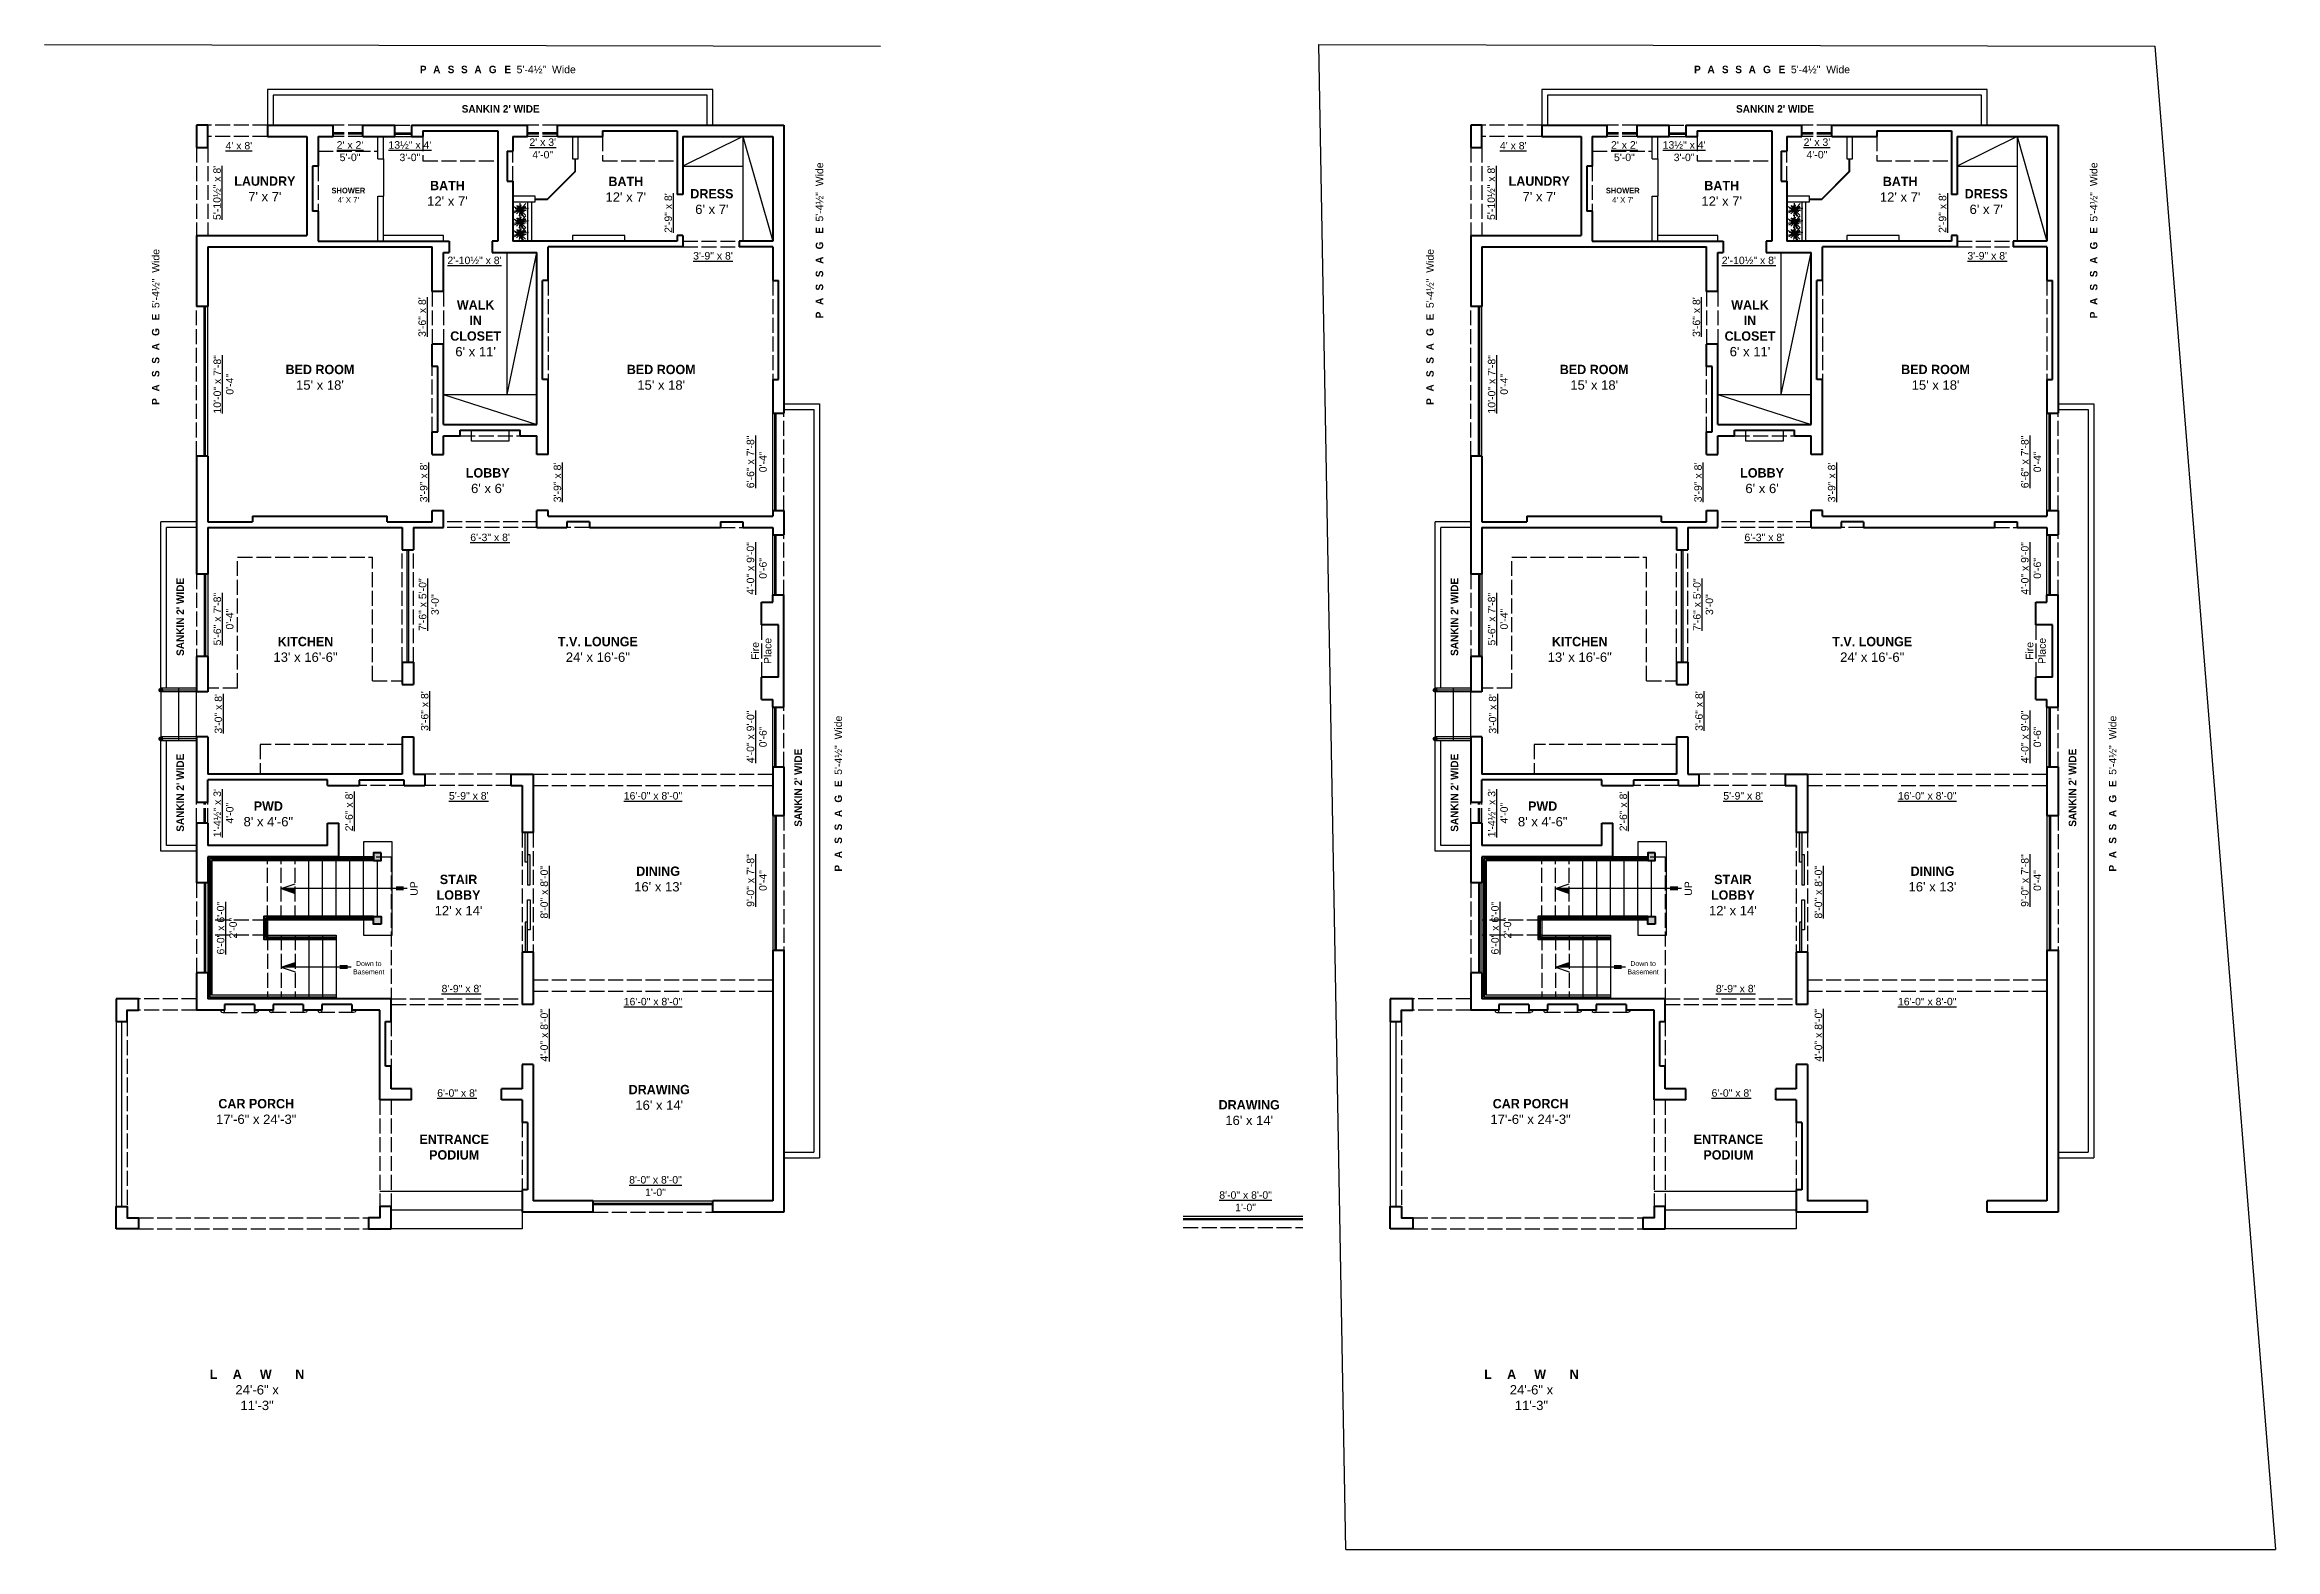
# Model space of a CAD drawing. Header units: millimetres. Extents: x -1043 to 746, y 0 to 1206.
import ezdxf

# ---------------------------------------------------------------- set-up
doc = ezdxf.new("R2010")
doc.units = ezdxf.units.MM
doc.linetypes.add('ACAD_ISO02W100', pattern=[15, 12, -3])
for name, color, linetype in [('4--green', 3, 'Continuous'), ('Base', 4, 'Continuous'), ('FLOORING', 4, 'Continuous'), ('TEXT', 7, 'Continuous')]:
    doc.layers.add(name, color=color, linetype=linetype)
doc.styles.add('Dim-1', font='GOTHIC.TTF', dxfattribs={"height": 6})
doc.styles.get("Standard").update_dxf_attribs({"font": 'arial.ttf'})

msp = doc.modelspace()

# ---------------------------------------------------------------- texts
at = {"layer": 'TEXT', "attachment_point": 5}
for s, width, insert, char_height in [('{\\fCentury Gothic|b1|i0|c0|p34;\\T2;PASSAG\\T1;E ^I}5\'-4½" ^IWide', 168.657, (-679.5, 1186.5), 6), ('{\\fCentury Gothic|b1|i0|c0|p34;\\T2;PASSAG\\T1;E ^I}5\'-4½" ^IWide', 168.657, (342.1, 1186.5), 6), ("{\\L4' x 8'}", 37.768, (-887.1, 1125.4), 6), ('{\\L2\' x 2\'\\P}5\'-0"', 37.768, (-798, 1121), 6), ('{\\L13½" x 4\'\\P}3\'-0"', 37.768, (-750, 1121), 6), ('{\\L2\' x 3\'\\P}4\'-0"', 37.768, (-643.5, 1123.2), 6), ("{\\L4' x 8'}", 37.768, (134.6, 1125.4), 6), ('{\\L2\' x 2\'\\P}5\'-0"', 37.768, (223.7, 1121), 6), ('{\\L13½" x 4\'\\P}3\'-0"', 37.768, (271.6, 1121), 6), ('{\\L2\' x 3\'\\P}4\'-0"', 37.768, (378.1, 1123.2), 6), ("{\\fCentury Gothic|b1|i0|c0|p34;LAUNDRY}\\P7' x 7'", 37.768, (-866.3, 1090.8), 7.5), ("{\\fCentury Gothic|b1|i0|c0|p34;SHOWER}\\P4' X 7'", 37.768, (-799.3, 1085.7), 4.5), ("{\\fCentury Gothic|b1|i0|c0|p34;BATH}\\P12' x 7'", 37.768, (-719.9, 1087.2), 7.5), ("{\\fCentury Gothic|b1|i0|c0|p34;BATH}\\P12' x 7'", 37.768, (-576.9, 1090.5), 7.5), ("{\\fCentury Gothic|b1|i0|c0|p34;LAUNDRY}\\P7' x 7'", 37.768, (155.4, 1090.8), 7.5), ("{\\fCentury Gothic|b1|i0|c0|p34;SHOWER}\\P4' X 7'", 37.768, (222.4, 1085.7), 4.5), ("{\\fCentury Gothic|b1|i0|c0|p34;BATH}\\P12' x 7'", 37.768, (301.7, 1087.2), 7.5), ("{\\fCentury Gothic|b1|i0|c0|p34;BATH}\\P12' x 7'", 37.768, (444.8, 1090.5), 7.5), ("{\\fCentury Gothic|b1|i0|c0|p34;DRESS}\\P6' x 7'", 37.768, (-507.9, 1080.6), 7.5), ("{\\fCentury Gothic|b1|i0|c0|p34;DRESS}\\P6' x 7'", 37.768, (513.8, 1080.6), 7.5), ('{\\L3\'-9" x 8\'}', 37.768, (-507, 1037.1), 6), ('{\\L3\'-9" x 8\'}', 37.768, (514.6, 1037.1), 6), ('{\\L2\'-10½" x 8\'}', 43.11, (-698.2, 1033.4), 6), ('{\\L2\'-10½" x 8\'}', 43.11, (323.5, 1033.4), 6), ("{\\fCentury Gothic|b1|i0|c0|p34;WALK IN CLOSET}\\P6' x 11'", 37.768, (-697.3, 979), 7.5), ("{\\fCentury Gothic|b1|i0|c0|p34;WALK IN CLOSET}\\P6' x 11'", 37.768, (324.4, 979), 7.5), ("{\\fCentury Gothic|b1|i0|c0|p34;BED ROOM}\\P15' x 18'", 84, (-822.1, 939.7), 7.5), ("{\\fCentury Gothic|b1|i0|c0|p34;BED ROOM}\\P15' x 18'", 84, (-548.5, 939.7), 7.5), ("{\\fCentury Gothic|b1|i0|c0|p34;BED ROOM}\\P15' x 18'", 84, (199.5, 939.7), 7.5), ("{\\fCentury Gothic|b1|i0|c0|p34;BED ROOM}\\P15' x 18'", 84, (473.2, 939.7), 7.5), ("{\\fCentury Gothic|b1|i0|c0|p34;LOBBY}\\P6' x 6'", 37.768, (-687.6, 856.8), 7.5), ("{\\fCentury Gothic|b1|i0|c0|p34;LOBBY}\\P6' x 6'", 37.768, (334.1, 856.8), 7.5), ('{\\L6\'-3" x 8\'}', 43.11, (-685.7, 811.3), 6), ('{\\L6\'-3" x 8\'}', 43.11, (335.9, 811.3), 6), ('{\\fCentury Gothic|b1|i0|c0|p34;KITCHEN}\\P13\' x 16\'-6"', 84, (-833.7, 721.5), 7.5), ('{\\fCentury Gothic|b1|i0|c0|p34;T.V. LOUNGE}\\P24\' x 16\'-6"', 84, (-599.3, 721.5), 7.5), ('{\\fCentury Gothic|b1|i0|c0|p34;KITCHEN}\\P13\' x 16\'-6"', 84, (187.9, 721.5), 7.5), ('{\\fCentury Gothic|b1|i0|c0|p34;T.V. LOUNGE}\\P24\' x 16\'-6"', 84, (422.4, 721.5), 7.5), ('{\\fCentury Gothic|b1|i0|c0|p34;PWD}\\P8\' x 4\'-6"', 56.396, (-863.5, 589.6), 7.5), ('{\\L5\'-9" x 8\'}', 43.11, (-702.8, 604.1), 6), ('{\\L16\'-0" x 8\'-0"}', 50.396, (-555.1, 604.1), 6), ('{\\fCentury Gothic|b1|i0|c0|p34;PWD}\\P8\' x 4\'-6"', 56.396, (158.2, 589.6), 7.5), ('{\\L5\'-9" x 8\'}', 43.11, (318.9, 604.1), 6), ('{\\L16\'-0" x 8\'-0"}', 50.396, (466.5, 604.1), 6), ("{\\fCentury Gothic|b1|i0|c0|p34;STAIR LOBBY}\\P12' x 14'", 56.396, (-711, 524.6), 7.5), ("{\\fCentury Gothic|b1|i0|c0|p34;DINING}\\P16' x 13'", 84, (-551, 537.4), 7.5), ("{\\fCentury Gothic|b1|i0|c0|p34;STAIR LOBBY}\\P12' x 14'", 56.396, (310.7, 524.6), 7.5), ("{\\fCentury Gothic|b1|i0|c0|p34;DINING}\\P16' x 13'", 84, (470.7, 537.4), 7.5), ('Down to\\PBasement', 32.788, (-783, 466.3), 4), ('Down to\\PBasement', 32.788, (238.7, 466.3), 4), ('{\\L8\'-9" x 8\'}', 43.11, (-708.7, 449.5), 6), ('{\\L8\'-9" x 8\'}', 43.11, (313, 449.5), 6), ('{\\L16\'-0" x 8\'-0"}', 50.396, (-555.1, 439.1), 6), ('{\\L16\'-0" x 8\'-0"}', 50.396, (466.5, 439.1), 6), ('{\\fCentury Gothic|b1|i0|c0|p34;CAR PORCH}\\P17\'-6" x 24\'-3"', 81.352, (-873.2, 351), 7.5), ('{\\L6\'-0" x 8\'}', 43.11, (-712.2, 365.8), 6), ("{\\fCentury Gothic|b1|i0|c0|p34;DRAWING}\\P16' x 14'", 46.522, (-550.1, 362.3), 7.5), ("{\\fCentury Gothic|b1|i0|c0|p34;DRAWING}\\P16' x 14'", 46.522, (-77.1, 350.1), 7.5), ('{\\fCentury Gothic|b1|i0|c0|p34;CAR PORCH}\\P17\'-6" x 24\'-3"', 81.352, (148.5, 351), 7.5), ('{\\L6\'-0" x 8\'}', 43.11, (309.5, 365.8), 6), ('{\\fCentury Gothic|b1|i0|c0|p34;ENTRANCE\\PPODIUM}', 56.396, (-714.5, 322.4), 7.5), ('{\\fCentury Gothic|b1|i0|c0|p34;ENTRANCE\\PPODIUM}', 56.396, (307.1, 322.4), 7.5), ('{\\L8\'-0" x 8\'-0"\\P}1\'-0"', 74.347, (-553.1, 291.2), 6), ('{\\L8\'-0" x 8\'-0"\\P}1\'-0"', 74.347, (-80, 279), 6), ('{\\fCentury Gothic|b1|i0|c0|p34;\\T3;LAW\\T1;N}\\P24\'-6" x 11\'-3"', 56.396, (-872.5, 127.8), 7.5), ('{\\fCentury Gothic|b1|i0|c0|p34;\\T3;LAW\\T1;N}\\P24\'-6" x 11\'-3"', 56.396, (149.2, 127.8), 7.5)]:
    msp.add_mtext_dynamic_manual_height_columns(s, width=width, gutter_width=30, heights=[0], dxfattribs=dict(at, insert=insert, char_height=char_height))
at = {"layer": 'TEXT', "char_height": 6, "attachment_point": 5, "style": 'Dim-1'}
for insert in [(-677.2, 1154.9), (344.5, 1154.9)]:
    msp.add_mtext_dynamic_manual_height_columns("{\\fCentury Gothic|b1|i0|c0|p34;SANKIN 2' WIDE}", width=85.904, gutter_width=30, heights=[0], dxfattribs=dict(at, insert=insert))
at = {"layer": 'TEXT', "char_height": 6, "attachment_point": 5, "rotation": 90}
for s, width, insert in [('{\\L5\'-10½" x 8\'}', 46.253, (-904.6, 1087.6)), ('{\\fCentury Gothic|b1|i0|c0|p34;\\T2;PASSAG\\T1;E ^I}5\'-4½" ^IWide', 168.657, (-421.6, 1049.5)), ('{\\L5\'-10½" x 8\'}', 46.253, (117, 1087.6)), ('{\\fCentury Gothic|b1|i0|c0|p34;\\T2;PASSAG\\T1;E ^I}5\'-4½" ^IWide', 168.657, (600, 1049.5)), ('{\\L2\'-9" x 8\'}', 37.768, (-542.8, 1071.4)), ('{\\L2\'-9" x 8\'}', 37.768, (478.8, 1071.4)), ('{\\fCentury Gothic|b1|i0|c0|p34;\\T2;PASSAG\\T1;E ^I}5\'-4½" ^IWide', 168.657, (-953.8, 980.1)), ('{\\fCentury Gothic|b1|i0|c0|p34;\\T2;PASSAG\\T1;E ^I}5\'-4½" ^IWide', 168.657, (67.9, 980.1)), ('{\\L3\'-6" x 8\'}', 37.768, (-740.1, 988)), ('{\\L3\'-6" x 8\'}', 37.768, (281.5, 988)), ('{\\L10\'-0" x 7\'-8"\\P}0\'-4"', 50.965, (-899.4, 934.1)), ('{\\L10\'-0" x 7\'-8"\\P}0\'-4"', 50.965, (122.3, 934.1)), ('{\\L6\'-6" x 7\'-8"\\P}0\'-4"', 52.895, (-471.9, 871.9)), ('{\\L6\'-6" x 7\'-8"\\P}0\'-4"', 52.895, (549.8, 871.9)), ('{\\L3\'-9" x 8\'}', 37.768, (-738.9, 855.4)), ('{\\L3\'-9" x 8\'}', 37.768, (-631.7, 855.4)), ('{\\L3\'-9" x 8\'}', 37.768, (282.8, 855.4)), ('{\\L3\'-9" x 8\'}', 37.768, (389.9, 855.4)), ('{\\L4\'-0" x 9\'-0"\\P}0\'-6"', 52.895, (-471.9, 786.5)), ('{\\L4\'-0" x 9\'-0"\\P}0\'-6"', 52.895, (549.8, 786.5)), ('{\\L7\'-6" x 5\'-0"\\P}3\'-0"', 52.895, (-734.8, 757.4)), ('{\\L7\'-6" x 5\'-0"\\P}3\'-0"', 52.895, (286.9, 757.4)), ('{\\L5\'-6" x 7\'-8"\\P}0\'-4"', 50.965, (-899.4, 745.8)), ('{\\L5\'-6" x 7\'-8"\\P}0\'-4"', 50.965, (122.3, 745.8)), ('Fire\\PPlace', 44.372, (-468.1, 720.3)), ('Fire\\PPlace', 44.372, (553.6, 720.3)), ('{\\L3\'-0" x 8\'}', 37.768, (-903.5, 669.9)), ('{\\L3\'-6" x 8\'}', 37.768, (-738.1, 672.1)), ('{\\L3\'-0" x 8\'}', 37.768, (118.1, 669.9)), ('{\\L3\'-6" x 8\'}', 37.768, (283.6, 672.1)), ('{\\L4\'-0" x 9\'-0"\\P}0\'-6"', 52.895, (-471.9, 651.4)), ('{\\fCentury Gothic|b1|i0|c0|p34;\\T2;PASSAG\\T1;E ^I}5\'-4½" ^IWide', 168.657, (-406.5, 605.9)), ('{\\L4\'-0" x 9\'-0"\\P}0\'-6"', 52.895, (549.8, 651.4)), ('{\\fCentury Gothic|b1|i0|c0|p34;\\T2;PASSAG\\T1;E ^I}5\'-4½" ^IWide', 168.657, (615.2, 605.9)), ('{\\L1\'-4½" x 3\'\\P}4\'-0"', 50.965, (-899.4, 590.2)), ('{\\L1\'-4½" x 3\'\\P}4\'-0"', 50.965, (122.3, 590.2)), ('{\\L2\'-6" x 8\'}', 37.768, (-798.7, 591.6)), ('{\\L2\'-6" x 8\'}', 37.768, (222.9, 591.6)), ('{\\L9\'-0" x 7\'-8"\\P}0\'-4"', 52.895, (-471.9, 536.2)), ('{\\L9\'-0" x 7\'-8"\\P}0\'-4"', 52.895, (549.8, 536.2)), ('{\\L8\'-0" x 8\'-0"}', 50.074, (-642.3, 526.8)), ('{\\L8\'-0" x 8\'-0"}', 50.074, (379.3, 526.8)), ('{\\L6\'-0" x 6\'-0"\\P}2\'-0"', 50.965, (-896.7, 498)), ('UP', 10.314, (-746.7, 529.8)), ('{\\L6\'-0" x 6\'-0"\\P}2\'-0"', 50.965, (125, 498)), ('UP', 10.314, (275, 529.8)), ('{\\L4\'-0" x 8\'-0"}', 50.074, (-642.3, 412.1)), ('{\\L4\'-0" x 8\'-0"}', 50.074, (379.3, 412.1))]:
    msp.add_mtext_dynamic_manual_height_columns(s, width=width, gutter_width=30, heights=[0], dxfattribs=dict(at, insert=insert))
at = {"layer": 'TEXT', "char_height": 6, "attachment_point": 5, "rotation": 90, "style": 'Dim-1'}
for insert in [(-934.1, 747.6), (87.5, 747.6), (-934.1, 606.6), (-438.7, 610.6), (87.5, 606.6), (583, 610.6)]:
    msp.add_mtext_dynamic_manual_height_columns("{\\fCentury Gothic|b1|i0|c0|p34;SANKIN 2' WIDE}", width=85.904, gutter_width=30, heights=[0], dxfattribs=dict(at, insert=insert))

# ---------------------------------------------------------------- blocks, each defined once
blk = doc.blocks.new('BUSH')
at = {"layer": '4--green'}
for q in [(894, 732, -101), (938, 729, -101), (901, 717, -101), (837, 704, -101), (840, 665, -101), (846, 653, -101), (853, 687, -101), (864, 646, -101), (865, 676, -101), (867, 712, -101), (872, 694, -101), (881, 710, -101), (884, 631, -101), (884, 657, -101), (935, 706, -101), (907, 704, -101), (942, 698, -101), (960, 691, -101), (897, 641, -101), (936, 634, -101), (909, 626, -101), (923, 619, -101), (941, 672, -101), (926, 664, -101)]:
    blk.add_line((894, 677, -101), q, dxfattribs=at)

# ---------------------------------------------------------------- hatches: boundary and pattern name
h = msp.add_hatch(color=5)
h.dxf.hatch_style = 1
h.paths.add_polyline_path([(-752.1, 711.4), (-751.1, 711.4), (-751.1, 801.4), (-752.1, 801.4)])
h = msp.add_hatch(color=5)
h.dxf.hatch_style = 1
h.paths.add_polyline_path([(269.5, 711.4), (270.5, 711.4), (270.5, 801.4), (269.5, 801.4)])
at = {"lineweight": 30}
h = msp.add_hatch(color=6, dxfattribs=at)
h.dxf.hatch_style = 1
edge = h.paths.add_edge_path()
edge.add_arc((-949.6, 688.9), 1.5, 180, 540, ccw=False)
h = msp.add_hatch(color=6, dxfattribs=at)
h.dxf.hatch_style = 1
edge = h.paths.add_edge_path()
edge.add_arc((72, 688.9), 1.5, 180, 540, ccw=False)
h = msp.add_hatch(color=6, dxfattribs=at)
h.dxf.hatch_style = 1
edge = h.paths.add_edge_path()
edge.add_arc((-949.6, 649.9), 1.5, 180, 540)
h = msp.add_hatch(color=6, dxfattribs=at)
h.dxf.hatch_style = 1
edge = h.paths.add_edge_path()
edge.add_arc((72, 649.9), 1.5, 180, 540)
h = msp.add_hatch(color=6)
h.dxf.hatch_style = 1
h.paths.add_polyline_path([(-655.6, 574.8), (-655.6, 550.8), (-657.6, 550.8), (-657.6, 574.8)])
h = msp.add_hatch(color=6)
h.dxf.hatch_style = 1
h.paths.add_polyline_path([(366, 574.8), (366, 550.8), (364, 550.8), (364, 574.8)])
at = {"lineweight": 40}
h = msp.add_hatch(color=6, dxfattribs=at)
h.dxf.hatch_style = 1
h.paths.add_polyline_path([(-773.1, 558.3), (-779.1, 558.3), (-779.1, 552.3), (-773.1, 552.3)])
h.paths.add_polyline_path([(-773.1, 501.3), (-779.1, 501.3), (-779.1, 507.3), (-773.1, 507.3)])
h = msp.add_hatch(color=6, dxfattribs=at)
h.dxf.hatch_style = 1
h.paths.add_polyline_path([(248.5, 558.3), (242.5, 558.3), (242.5, 552.3), (248.5, 552.3)])
h.paths.add_polyline_path([(248.5, 501.3), (242.5, 501.3), (242.5, 507.3), (248.5, 507.3)])
h = msp.add_hatch(color=6)
h.dxf.hatch_style = 1
h.paths.add_polyline_path([(-842.1, 525.9), (-853.1, 529.8), (-842.1, 529.8)])
h = msp.add_hatch(color=6)
h.dxf.hatch_style = 1
h.paths.add_polyline_path([(179.5, 525.9), (168.5, 529.8), (179.5, 529.8)])
h = msp.add_hatch(color=6)
h.dxf.hatch_style = 1
h.paths.add_polyline_path([(-655.6, 478.8), (-655.6, 502.8), (-657.6, 502.8), (-657.6, 478.8)])
h = msp.add_hatch(color=6)
h.dxf.hatch_style = 1
h.paths.add_polyline_path([(366, 478.8), (366, 502.8), (364, 502.8), (364, 478.8)])
h = msp.add_hatch(color=6)
h.dxf.hatch_style = 1
h.paths.add_polyline_path([(-842.1, 470.6), (-853.1, 466.8), (-842.1, 466.8)])
h = msp.add_hatch(color=6)
h.dxf.hatch_style = 1
h.paths.add_polyline_path([(179.5, 470.6), (168.5, 466.8), (179.5, 466.8)])

# ---------------------------------------------------------------- linework, layer by layer
at = {"lineweight": 50}
for p, q in [((-921.1, 1141.9), (-921.1, 1123.9)), ((-912.1, 1141.9), (-921.1, 1141.9)), ((-912.1, 1123.9), (-912.1, 1141.9)), ((-864.1, 1141.9), (-811.6, 1141.9)), ((-864.1, 1141.9), (-864.1, 1132.9)), ((-864.1, 1132.9), (-832.6, 1132.9)), ((-832.6, 1132.9), (-832.6, 1053.4)), ((-823.6, 1132.9), (-811.6, 1132.9)), ((-823.6, 1132.9), (-823.6, 1108.9)), ((-811.6, 1132.9), (-811.6, 1141.9)), ((-787.6, 1141.9), (-762.1, 1141.9)), ((-787.6, 1132.9), (-787.6, 1141.9)), ((-787.6, 1132.9), (-762.1, 1132.9)), ((-762.1, 1132.9), (-762.1, 1141.9)), ((-748.6, 1141.9), (-655.6, 1141.9)), ((-748.6, 1141.9), (-748.6, 1132.9)), ((-748.6, 1132.9), (-739.6, 1132.9)), ((-739.6, 1137.4), (-739.6, 1132.9)), ((-739.6, 1137.4), (-679.6, 1137.4)), ((-679.6, 1137.4), (-679.6, 1048.9)), ((-667.6, 1132.9), (-655.6, 1132.9)), ((-667.6, 1132.9), (-667.6, 1120.9)), ((-655.6, 1132.9), (-655.6, 1141.9)), ((-631.6, 1141.9), (-450.1, 1141.9)), ((-631.6, 1132.9), (-631.6, 1141.9)), ((-631.6, 1132.9), (-595.6, 1132.9)), ((-595.6, 1137.4), (-595.6, 1132.9)), ((-595.6, 1137.4), (-535.6, 1137.4)), ((-535.6, 1137.4), (-535.6, 1086.4)), ((-531.1, 1132.9), (-531.1, 1086.4)), ((-531.1, 1132.9), (-459.1, 1132.9)), ((-459.1, 1132.9), (-459.1, 1048.9)), ((-450.1, 1141.9), (-450.1, 910.9)), ((100.5, 1141.9), (100.5, 1123.9)), ((109.5, 1141.9), (100.5, 1141.9)), ((109.5, 1123.9), (109.5, 1141.9)), ((157.5, 1141.9), (210, 1141.9)), ((157.5, 1141.9), (157.5, 1132.9)), ((157.5, 1132.9), (189, 1132.9)), ((189, 1132.9), (189, 1053.4)), ((198, 1132.9), (210, 1132.9)), ((198, 1132.9), (198, 1108.9)), ((210, 1132.9), (210, 1141.9)), ((234, 1141.9), (259.5, 1141.9)), ((234, 1132.9), (234, 1141.9)), ((234, 1132.9), (259.5, 1132.9)), ((259.5, 1132.9), (259.5, 1141.9)), ((273, 1141.9), (366, 1141.9)), ((273, 1141.9), (273, 1132.9)), ((273, 1132.9), (282, 1132.9)), ((282, 1137.4), (282, 1132.9)), ((282, 1137.4), (342, 1137.4)), ((342, 1137.4), (342, 1048.9)), ((354, 1132.9), (366, 1132.9)), ((354, 1132.9), (354, 1120.9)), ((366, 1132.9), (366, 1141.9)), ((390, 1141.9), (571.5, 1141.9)), ((390, 1132.9), (390, 1141.9)), ((390, 1132.9), (426, 1132.9)), ((426, 1137.4), (426, 1132.9)), ((426, 1137.4), (486, 1137.4)), ((486, 1137.4), (486, 1086.4)), ((490.5, 1132.9), (490.5, 1086.4)), ((490.5, 1132.9), (562.5, 1132.9)), ((562.5, 1132.9), (562.5, 1048.9)), ((571.5, 1141.9), (571.5, 910.9)), ((-921.1, 1123.9), (-912.1, 1123.9)), ((-672.1, 1120.9), (-667.6, 1120.9)), ((-672.1, 1120.9), (-672.1, 1096.9)), ((100.5, 1123.9), (109.5, 1123.9)), ((349.5, 1120.9), (354, 1120.9)), ((349.5, 1120.9), (349.5, 1096.9)), ((-828.1, 1108.9), (-828.1, 1072.9)), ((-823.6, 1108.9), (-828.1, 1108.9)), ((-672.1, 1096.9), (-667.6, 1096.9)), ((-667.6, 1096.9), (-667.6, 1048.9)), ((193.5, 1108.9), (193.5, 1072.9)), ((198, 1108.9), (193.5, 1108.9)), ((349.5, 1096.9), (354, 1096.9)), ((354, 1096.9), (354, 1048.9)), ((-531.1, 1086.4), (-535.6, 1086.4)), ((490.5, 1086.4), (486, 1086.4)), ((-823.6, 1072.9), (-828.1, 1072.9)), ((-823.6, 1072.9), (-823.6, 1048.9)), ((198, 1072.9), (193.5, 1072.9)), ((198, 1072.9), (198, 1048.9)), ((-921.1, 1053.4), (-832.6, 1053.4)), ((-921.1, 1053.4), (-921.1, 996.4)), ((-912.1, 1044.4), (-732.1, 1044.4)), ((-912.1, 1044.4), (-912.1, 996.4)), ((-823.6, 1048.9), (-718.6, 1048.9)), ((-732.1, 1008.4), (-732.1, 1044.4)), ((-723.1, 1008.4), (-723.1, 1039.9)), ((-723.1, 1039.9), (-718.6, 1039.9)), ((-718.6, 1048.9), (-718.6, 1039.9)), ((-679.6, 1048.9), (-684.1, 1048.9)), ((-684.1, 1048.9), (-684.1, 1039.9)), ((-684.1, 1039.9), (-648.1, 1039.9)), ((-535.6, 1048.9), (-667.6, 1048.9)), ((-648.1, 901.9), (-648.1, 1039.9)), ((-531.1, 1044.4), (-639.1, 1044.4)), ((-639.1, 1017.4), (-639.1, 1044.4)), ((-535.6, 1053.4), (-535.6, 1048.9)), ((-531.1, 1053.4), (-535.6, 1053.4)), ((-531.1, 1053.4), (-531.1, 1044.4)), ((-486.1, 1048.9), (-486.1, 1044.4)), ((-459.1, 1048.9), (-486.1, 1048.9)), ((-459.1, 1044.4), (-486.1, 1044.4)), ((-459.1, 1044.4), (-459.1, 1017.4)), ((100.5, 1053.4), (189, 1053.4)), ((100.5, 1053.4), (100.5, 996.4)), ((109.5, 1044.4), (289.5, 1044.4)), ((109.5, 1044.4), (109.5, 996.4)), ((198, 1048.9), (303, 1048.9)), ((289.5, 1008.4), (289.5, 1044.4)), ((298.5, 1008.4), (298.5, 1039.9)), ((298.5, 1039.9), (303, 1039.9)), ((303, 1048.9), (303, 1039.9)), ((342, 1048.9), (337.5, 1048.9)), ((337.5, 1048.9), (337.5, 1039.9)), ((337.5, 1039.9), (373.5, 1039.9)), ((486, 1048.9), (354, 1048.9)), ((373.5, 901.9), (373.5, 1039.9)), ((490.5, 1044.4), (382.5, 1044.4)), ((382.5, 1017.4), (382.5, 1044.4)), ((486, 1053.4), (486, 1048.9)), ((490.5, 1053.4), (486, 1053.4)), ((490.5, 1053.4), (490.5, 1044.4)), ((535.5, 1048.9), (535.5, 1044.4)), ((562.5, 1048.9), (535.5, 1048.9)), ((562.5, 1044.4), (535.5, 1044.4)), ((562.5, 1044.4), (562.5, 1017.4)), ((-723.1, 1008.4), (-732.1, 1008.4)), ((-639.1, 1017.4), (-643.6, 1017.4)), ((-643.6, 937.9), (-643.6, 1017.4)), ((-459.1, 1017.4), (-454.6, 1017.4)), ((-454.6, 937.9), (-454.6, 1017.4)), ((298.5, 1008.4), (289.5, 1008.4)), ((382.5, 1017.4), (378, 1017.4)), ((378, 937.9), (378, 1017.4)), ((562.5, 1017.4), (567, 1017.4)), ((567, 937.9), (567, 1017.4)), ((-912.1, 996.4), (-921.1, 996.4)), ((109.5, 996.4), (100.5, 996.4)), ((-732.1, 948.4), (-732.1, 966.4)), ((-723.1, 966.4), (-732.1, 966.4)), ((-723.1, 901.9), (-723.1, 966.4)), ((289.5, 948.4), (289.5, 966.4)), ((298.5, 966.4), (289.5, 966.4)), ((298.5, 901.9), (298.5, 966.4)), ((-727.6, 948.4), (-732.1, 948.4)), ((-727.6, 895.9), (-727.6, 948.4)), ((294, 948.4), (289.5, 948.4)), ((294, 895.9), (294, 948.4)), ((-639.1, 937.9), (-643.6, 937.9)), ((-639.1, 877.9), (-639.1, 937.9)), ((-459.1, 937.9), (-459.1, 910.9)), ((-459.1, 937.9), (-454.6, 937.9)), ((382.5, 937.9), (378, 937.9)), ((382.5, 877.9), (382.5, 937.9)), ((562.5, 937.9), (562.5, 910.9)), ((562.5, 937.9), (567, 937.9)), ((-732.1, 877.9), (-732.1, 895.9)), ((-732.1, 895.9), (-727.6, 895.9)), ((-723.1, 901.9), (-648.1, 901.9)), ((-709.6, 897.4), (-661.6, 897.4)), ((-709.6, 892.9), (-709.6, 897.4)), ((-661.6, 892.9), (-661.6, 897.4)), ((-459.1, 910.9), (-450.1, 910.9)), ((289.5, 877.9), (289.5, 895.9)), ((289.5, 895.9), (294, 895.9)), ((298.5, 901.9), (373.5, 901.9)), ((312, 897.4), (360, 897.4)), ((312, 892.9), (312, 897.4)), ((360, 892.9), (360, 897.4)), ((562.5, 910.9), (571.5, 910.9)), ((-732.1, 877.9), (-723.1, 877.9)), ((-723.1, 892.9), (-709.6, 892.9)), ((-723.1, 877.9), (-723.1, 892.9)), ((-723.1, 877.9), (-723.1, 892.9)), ((-661.6, 892.9), (-648.1, 892.9)), ((-648.1, 877.9), (-648.1, 892.9)), ((-639.1, 877.9), (-648.1, 877.9)), ((289.5, 877.9), (298.5, 877.9)), ((298.5, 892.9), (312, 892.9)), ((298.5, 877.9), (298.5, 892.9)), ((298.5, 877.9), (298.5, 892.9)), ((360, 892.9), (373.5, 892.9)), ((373.5, 877.9), (373.5, 892.9)), ((382.5, 877.9), (373.5, 877.9)), ((-921.1, 876.4), (-921.1, 781.9)), ((-912.1, 876.4), (-921.1, 876.4)), ((-912.1, 876.4), (-912.1, 823.9)), ((100.5, 876.4), (100.5, 781.9)), ((109.5, 876.4), (100.5, 876.4)), ((109.5, 876.4), (109.5, 823.9)), ((-912.1, 823.9), (-876.1, 823.9)), ((-876.1, 828.4), (-768.1, 828.4)), ((-876.1, 828.4), (-876.1, 823.9)), ((-768.1, 823.9), (-768.1, 828.4)), ((-768.1, 823.9), (-732.1, 823.9)), ((-732.1, 823.9), (-732.1, 832.9)), ((-732.1, 832.9), (-723.1, 832.9)), ((-723.1, 819.3), (-723.1, 832.9)), ((-639.1, 832.9), (-648.1, 832.9)), ((-648.1, 819.3), (-648.1, 832.9)), ((-639.1, 828.4), (-639.1, 832.9)), ((-639.1, 828.4), (-459.1, 828.4)), ((-624.1, 823.8), (-624.1, 819.3)), ((-606.1, 823.8), (-624.1, 823.8)), ((-606.1, 823.8), (-606.1, 819.3)), ((-501.1, 823.8), (-501.1, 819.3)), ((-501.1, 823.8), (-483.1, 823.8)), ((-483.1, 823.8), (-483.1, 819.3)), ((-459.1, 832.9), (-450.1, 832.9)), ((-459.1, 832.9), (-459.1, 828.4)), ((-450.1, 832.9), (-450.1, 813.3)), ((109.5, 823.9), (145.5, 823.9)), ((145.5, 828.4), (253.5, 828.4)), ((145.5, 828.4), (145.5, 823.9)), ((253.5, 823.9), (253.5, 828.4)), ((253.5, 823.9), (289.5, 823.9)), ((289.5, 823.9), (289.5, 832.9)), ((289.5, 832.9), (298.5, 832.9)), ((298.5, 819.3), (298.5, 832.9)), ((382.5, 832.9), (373.5, 832.9)), ((373.5, 819.3), (373.5, 832.9)), ((382.5, 828.4), (382.5, 832.9)), ((382.5, 828.4), (562.5, 828.4)), ((397.5, 823.8), (397.5, 819.3)), ((415.5, 823.8), (397.5, 823.8)), ((415.5, 823.8), (415.5, 819.3)), ((520.5, 823.8), (520.5, 819.3)), ((520.5, 823.8), (538.5, 823.8)), ((538.5, 823.8), (538.5, 819.3)), ((562.5, 832.9), (571.5, 832.9)), ((562.5, 832.9), (562.5, 828.4)), ((571.5, 832.9), (571.5, 813.3)), ((-912.1, 819.4), (-912.1, 781.9)), ((-912.1, 819.4), (-756.1, 819.4)), ((-756.1, 819.4), (-756.1, 801.4)), ((-747.1, 819.4), (-747.1, 801.4)), ((-747.1, 819.4), (-723.1, 819.4)), ((-648.1, 819.3), (-624.1, 819.3)), ((-606.1, 819.3), (-501.1, 819.3)), ((-483.1, 819.3), (-459.1, 819.3)), ((-459.1, 819.3), (-459.1, 813.3)), ((-459.1, 813.3), (-450.1, 813.3)), ((109.5, 819.4), (109.5, 781.9)), ((109.5, 819.4), (265.5, 819.4)), ((265.5, 819.4), (265.5, 801.4)), ((274.5, 819.4), (274.5, 801.4)), ((274.5, 819.4), (298.5, 819.4)), ((373.5, 819.3), (397.5, 819.3)), ((415.5, 819.3), (520.5, 819.3)), ((538.5, 819.3), (562.5, 819.3)), ((562.5, 819.3), (562.5, 813.3)), ((562.5, 813.3), (571.5, 813.3)), ((-756.1, 801.4), (-747.1, 801.4)), ((265.5, 801.4), (274.5, 801.4)), ((-912.1, 781.9), (-921.1, 781.9)), ((109.5, 781.9), (100.5, 781.9)), ((-468.1, 741.3), (-468.1, 759.3)), ((-468.1, 759.3), (-459.1, 759.3)), ((-459.1, 765.3), (-450.1, 765.3)), ((-459.1, 759.3), (-459.1, 765.3)), ((-450.1, 675.3), (-450.1, 765.3)), ((553.5, 741.3), (553.5, 759.3)), ((553.5, 759.3), (562.5, 759.3)), ((562.5, 765.3), (571.5, 765.3)), ((562.5, 759.3), (562.5, 765.3)), ((571.5, 675.3), (571.5, 765.3)), ((-454.6, 699.3), (-454.6, 741.3)), ((567, 699.3), (567, 741.3)), ((-921.1, 715.9), (-921.1, 687.4)), ((-912.1, 715.9), (-921.1, 715.9)), ((-912.1, 715.9), (-912.1, 687.4)), ((100.5, 715.9), (100.5, 687.4)), ((109.5, 715.9), (100.5, 715.9)), ((109.5, 715.9), (109.5, 687.4)), ((-756.1, 711.4), (-747.1, 711.4)), ((-756.1, 711.4), (-756.1, 693.4)), ((-747.1, 711.4), (-747.1, 693.4)), ((-468.1, 681.3), (-468.1, 699.3)), ((265.5, 711.4), (274.5, 711.4)), ((265.5, 711.4), (265.5, 693.4)), ((274.5, 711.4), (274.5, 693.4)), ((553.5, 681.3), (553.5, 699.3)), ((-912.1, 687.4), (-921.1, 687.4)), ((-756.1, 693.4), (-747.1, 693.4)), ((-468.1, 681.3), (-459.1, 681.3)), ((-459.1, 675.3), (-459.1, 681.3)), ((109.5, 687.4), (100.5, 687.4)), ((265.5, 693.4), (274.5, 693.4)), ((553.5, 681.3), (562.5, 681.3)), ((562.5, 675.3), (562.5, 681.3)), ((-459.1, 675.3), (-450.1, 675.3)), ((562.5, 675.3), (571.5, 675.3)), ((-921.1, 651.4), (-921.1, 598.9)), ((-912.1, 651.4), (-921.1, 651.4)), ((-912.1, 651.4), (-912.1, 621.4)), ((-756.1, 651.4), (-756.1, 621.4)), ((-756.1, 651.4), (-747.1, 651.4)), ((-747.1, 651.4), (-747.1, 621.4)), ((100.5, 651.4), (100.5, 598.9)), ((109.5, 651.4), (100.5, 651.4)), ((109.5, 651.4), (109.5, 621.4)), ((265.5, 651.4), (265.5, 621.4)), ((265.5, 651.4), (274.5, 651.4)), ((274.5, 651.4), (274.5, 621.4)), ((-459.1, 627.3), (-459.1, 588.3)), ((-459.1, 627.3), (-450.1, 627.3)), ((-450.1, 627.3), (-450.1, 588.3)), ((562.5, 627.3), (562.5, 588.3)), ((562.5, 627.3), (571.5, 627.3)), ((571.5, 627.3), (571.5, 588.3)), ((-756.1, 621.4), (-912.1, 621.4)), ((-912.1, 598.9), (-912.1, 616.9)), ((-816.1, 616.9), (-912.1, 616.9)), ((-816.1, 612.3), (-816.1, 616.9)), ((-816.1, 612.3), (-790.6, 612.3)), ((-754.6, 616.8), (-790.6, 616.8)), ((-790.6, 616.8), (-790.6, 612.3)), ((-754.6, 612.3), (-754.6, 616.8)), ((-754.6, 612.3), (-738.1, 612.3)), ((-747.1, 621.4), (-738.1, 621.4)), ((-738.1, 621.4), (-738.1, 612.3)), ((-669.1, 621.4), (-669.1, 612.3)), ((-669.1, 621.4), (-651.1, 621.4)), ((-669.1, 612.3), (-660.1, 612.3)), ((-660.1, 612.3), (-660.1, 574.8)), ((-651.1, 621.4), (-651.1, 574.8)), ((265.5, 621.4), (109.5, 621.4)), ((109.5, 598.9), (109.5, 616.9)), ((205.5, 616.9), (109.5, 616.9)), ((205.5, 612.3), (205.5, 616.9)), ((205.5, 612.3), (231, 612.3)), ((267, 616.8), (231, 616.8)), ((231, 616.8), (231, 612.3)), ((267, 612.3), (267, 616.8)), ((267, 612.3), (283.5, 612.3)), ((274.5, 621.4), (283.5, 621.4)), ((283.5, 621.4), (283.5, 612.3)), ((352.5, 621.4), (352.5, 612.3)), ((352.5, 621.4), (370.5, 621.4)), ((352.5, 612.3), (361.5, 612.3)), ((361.5, 612.3), (361.5, 574.8)), ((370.5, 621.4), (370.5, 574.8)), ((-912.1, 598.9), (-921.1, 598.9)), ((109.5, 598.9), (100.5, 598.9)), ((-912.1, 582.3), (-921.1, 582.3)), ((-921.1, 582.3), (-921.1, 534.3)), ((-912.1, 582.3), (-912.1, 564.3)), ((-816.1, 582.3), (-807.1, 582.3)), ((-816.1, 564.3), (-816.1, 582.3)), ((-807.1, 555.3), (-807.1, 582.3)), ((-651.1, 574.8), (-660.1, 574.8)), ((-459.1, 588.3), (-450.1, 588.3)), ((109.5, 582.3), (100.5, 582.3)), ((100.5, 582.3), (100.5, 534.3)), ((109.5, 582.3), (109.5, 564.3)), ((205.5, 582.3), (214.5, 582.3)), ((205.5, 564.3), (205.5, 582.3)), ((214.5, 555.3), (214.5, 582.3)), ((370.5, 574.8), (361.5, 574.8)), ((562.5, 588.3), (571.5, 588.3)), ((-816.1, 564.3), (-912.1, 564.3)), ((-807.1, 555.3), (-912.1, 555.3)), ((-912.1, 555.3), (-912.1, 534.3)), ((205.5, 564.3), (109.5, 564.3)), ((214.5, 555.3), (109.5, 555.3)), ((109.5, 555.3), (109.5, 534.3)), ((-912.1, 534.3), (-921.1, 534.3)), ((109.5, 534.3), (100.5, 534.3)), ((-660.1, 478.8), (-660.1, 436.8)), ((-651.1, 478.8), (-660.1, 478.8)), ((-651.1, 478.8), (-651.1, 436.8)), ((-459.1, 480.3), (-459.1, 447.3)), ((-459.1, 480.3), (-450.1, 480.3)), ((-450.1, 480.3), (-450.1, 270.3)), ((361.5, 478.8), (361.5, 436.8)), ((370.5, 478.8), (361.5, 478.8)), ((370.5, 478.8), (370.5, 436.8)), ((562.5, 480.3), (562.5, 447.3)), ((562.5, 480.3), (571.5, 480.3)), ((571.5, 480.3), (571.5, 270.3)), ((-921.1, 462.3), (-921.1, 432.3)), ((-912.1, 462.3), (-921.1, 462.3)), ((-912.1, 462.3), (-912.1, 441.3)), ((-459.1, 447.3), (-459.1, 279.3)), ((100.5, 462.3), (100.5, 432.3)), ((109.5, 462.3), (100.5, 462.3)), ((109.5, 462.3), (109.5, 441.3)), ((562.5, 447.3), (562.5, 279.3)), ((-898.6, 432.3), (-921.1, 432.3)), ((-765.1, 441.3), (-912.1, 441.3)), ((-874.6, 436.8), (-898.6, 436.8)), ((-898.6, 436.8), (-898.6, 432.3)), ((-874.6, 436.8), (-874.6, 432.3)), ((-859.6, 432.3), (-874.6, 432.3)), ((-835.6, 436.8), (-859.6, 436.8)), ((-859.6, 436.8), (-859.6, 432.3)), ((-835.6, 436.8), (-835.6, 432.3)), ((-820.6, 432.3), (-835.6, 432.3)), ((-796.6, 436.8), (-820.6, 436.8)), ((-820.6, 436.8), (-820.6, 432.3)), ((-796.6, 436.8), (-796.6, 432.3)), ((-774.1, 432.3), (-796.6, 432.3)), ((-774.1, 360.3), (-774.1, 432.3)), ((-765.1, 423.3), (-765.1, 441.3)), ((-651.1, 436.8), (-660.1, 436.8)), ((123, 432.3), (100.5, 432.3)), ((256.5, 441.3), (109.5, 441.3)), ((147, 436.8), (123, 436.8)), ((123, 436.8), (123, 432.3)), ((147, 436.8), (147, 432.3)), ((162, 432.3), (147, 432.3)), ((186, 436.8), (162, 436.8)), ((162, 436.8), (162, 432.3)), ((186, 436.8), (186, 432.3)), ((201, 432.3), (186, 432.3)), ((225, 436.8), (201, 436.8)), ((201, 436.8), (201, 432.3)), ((225, 436.8), (225, 432.3)), ((247.5, 432.3), (225, 432.3)), ((247.5, 360.3), (247.5, 432.3)), ((256.5, 423.3), (256.5, 441.3)), ((370.5, 436.8), (361.5, 436.8)), ((-769.6, 387.3), (-769.6, 423.3)), ((-769.6, 423.3), (-765.1, 423.3)), ((252, 387.3), (252, 423.3)), ((252, 423.3), (256.5, 423.3)), ((-765.1, 387.3), (-769.6, 387.3)), ((-765.1, 369.3), (-765.1, 387.3)), ((-660.1, 388.8), (-660.1, 369.3)), ((-651.1, 388.8), (-660.1, 388.8)), ((-651.1, 388.8), (-651.1, 279.3)), ((256.5, 387.3), (252, 387.3)), ((256.5, 369.3), (256.5, 387.3)), ((361.5, 388.8), (361.5, 369.3)), ((370.5, 388.8), (361.5, 388.8)), ((370.5, 388.8), (370.5, 279.3)), ((-748.6, 360.3), (-774.1, 360.3)), ((-748.6, 369.3), (-765.1, 369.3)), ((-748.6, 360.3), (-748.6, 369.3)), ((-660.1, 369.3), (-676.6, 369.3)), ((-676.6, 360.3), (-676.6, 369.3)), ((-660.1, 360.3), (-676.6, 360.3)), ((-660.1, 360.3), (-660.1, 342.3)), ((273, 360.3), (247.5, 360.3)), ((273, 369.3), (256.5, 369.3)), ((273, 360.3), (273, 369.3)), ((361.5, 369.3), (345, 369.3)), ((345, 360.3), (345, 369.3)), ((361.5, 360.3), (345, 360.3)), ((361.5, 360.3), (361.5, 342.3)), ((-655.6, 342.3), (-660.1, 342.3)), ((-655.6, 342.3), (-655.6, 288.3)), ((366, 342.3), (361.5, 342.3)), ((366, 342.3), (366, 288.3)), ((-660.1, 288.3), (-660.1, 270.3)), ((-655.6, 288.3), (-660.1, 288.3)), ((361.5, 288.3), (361.5, 270.3)), ((366, 288.3), (361.5, 288.3)), ((-603.1, 270.3), (-660.1, 270.3)), ((-603.1, 279.3), (-651.1, 279.3)), ((-603.1, 270.3), (-603.1, 279.3)), ((-459.1, 279.3), (-507.1, 279.3)), ((-507.1, 270.3), (-507.1, 279.3)), ((-450.1, 270.3), (-507.1, 270.3)), ((418.5, 270.3), (361.5, 270.3)), ((418.5, 279.3), (370.5, 279.3)), ((418.5, 270.3), (418.5, 279.3)), ((562.5, 279.3), (514.5, 279.3)), ((514.5, 270.3), (514.5, 279.3)), ((571.5, 270.3), (514.5, 270.3))]:
    msp.add_line(p, q, dxfattribs=at)
at = {"color": 3, "linetype": 'ACAD_ISO02W100'}
for p, q in [((-787.6, 1141.9), (-811.6, 1141.9)), ((-762.1, 1141.9), (-748.6, 1141.9)), ((-739.6, 1132.9), (-739.6, 1113.4)), ((-631.6, 1141.9), (-655.6, 1141.9)), ((-595.6, 1132.9), (-595.6, 1113.4)), ((234, 1141.9), (210, 1141.9)), ((259.5, 1141.9), (273, 1141.9)), ((282, 1132.9), (282, 1113.4)), ((390, 1141.9), (366, 1141.9)), ((426, 1132.9), (426, 1113.4)), ((-823.6, 1120.9), (-775.6, 1120.9)), ((-739.6, 1113.4), (-679.6, 1113.4)), ((-667.6, 1096.9), (-667.6, 1120.9)), ((-595.6, 1113.4), (-535.6, 1113.4)), ((198, 1120.9), (246, 1120.9)), ((282, 1113.4), (342, 1113.4)), ((354, 1096.9), (354, 1120.9)), ((426, 1113.4), (486, 1113.4)), ((-823.6, 1108.9), (-823.6, 1072.9)), ((198, 1108.9), (198, 1072.9)), ((-531.1, 1048.9), (-486.1, 1048.9)), ((-531.1, 1044.4), (-486.1, 1044.4)), ((490.5, 1048.9), (535.5, 1048.9)), ((490.5, 1044.4), (535.5, 1044.4)), ((-732.1, 1008.4), (-732.1, 966.4)), ((-723.1, 1008.4), (-723.1, 966.4)), ((-639.1, 1017.4), (-639.1, 937.9)), ((-459.1, 1017.4), (-459.1, 937.9)), ((289.5, 1008.4), (289.5, 966.4)), ((298.5, 1008.4), (298.5, 966.4)), ((382.5, 1017.4), (382.5, 937.9)), ((562.5, 1017.4), (562.5, 937.9)), ((-921.1, 876.4), (-921.1, 996.4)), ((100.5, 876.4), (100.5, 996.4)), ((-732.1, 895.9), (-732.1, 948.4)), ((289.5, 895.9), (289.5, 948.4)), ((-450.1, 832.9), (-450.1, 910.9)), ((571.5, 832.9), (571.5, 910.9)), ((-709.6, 892.9), (-661.6, 892.9)), ((312, 892.9), (360, 892.9)), ((-648.1, 823.8), (-723.1, 823.8)), ((373.5, 823.8), (298.5, 823.8)), ((-648.1, 819.3), (-723.1, 819.3)), ((-606.1, 819.3), (-624.1, 819.3)), ((-501.1, 819.3), (-483.1, 819.3)), ((-450.1, 765.3), (-450.1, 813.3)), ((373.5, 819.3), (298.5, 819.3)), ((415.5, 819.3), (397.5, 819.3)), ((520.5, 819.3), (538.5, 819.3)), ((571.5, 765.3), (571.5, 813.3)), ((-756.1, 711.4), (-756.1, 801.4)), ((-747.1, 711.4), (-747.1, 801.4)), ((265.5, 711.4), (265.5, 801.4)), ((274.5, 711.4), (274.5, 801.4)), ((-921.1, 781.9), (-921.1, 715.9)), ((100.5, 781.9), (100.5, 715.9)), ((-468.1, 741.3), (-468.1, 699.3)), ((553.5, 741.3), (553.5, 699.3)), ((-450.1, 627.3), (-450.1, 675.3)), ((571.5, 627.3), (571.5, 675.3)), ((-754.6, 612.3), (-790.6, 612.3)), ((-669.1, 621.4), (-738.1, 621.4)), ((-669.1, 612.3), (-738.1, 612.3)), ((-651.1, 621.4), (-459.1, 621.4)), ((-651.1, 612.3), (-459.1, 612.3)), ((267, 612.3), (231, 612.3)), ((352.5, 621.4), (283.5, 621.4)), ((352.5, 612.3), (283.5, 612.3)), ((370.5, 621.4), (562.5, 621.4)), ((370.5, 612.3), (562.5, 612.3)), ((-921.1, 582.3), (-921.1, 598.9)), ((100.5, 582.3), (100.5, 598.9)), ((-660.1, 574.8), (-660.1, 478.8)), ((-651.1, 574.8), (-651.1, 478.8)), ((-450.1, 588.3), (-450.1, 480.3)), ((361.5, 574.8), (361.5, 478.8)), ((370.5, 574.8), (370.5, 478.8)), ((571.5, 588.3), (571.5, 480.3)), ((-921.1, 534.3), (-921.1, 462.3)), ((100.5, 534.3), (100.5, 462.3)), ((-459.1, 456.3), (-651.1, 456.3)), ((-459.1, 447.3), (-651.1, 447.3)), ((562.5, 456.3), (370.5, 456.3)), ((562.5, 447.3), (370.5, 447.3)), ((-921.1, 441.3), (-967.6, 441.3)), ((-921.1, 432.3), (-967.6, 432.3)), ((-900.1, 430.3), (-873.1, 430.3)), ((-834.1, 430.3), (-861.1, 430.3)), ((-795.1, 430.3), (-822.1, 430.3)), ((-765.1, 441.3), (-660.1, 441.3)), ((-765.1, 436.8), (-660.1, 436.8)), ((100.5, 441.3), (54, 441.3)), ((100.5, 432.3), (54, 432.3)), ((121.5, 430.3), (148.5, 430.3)), ((187.5, 430.3), (160.5, 430.3)), ((226.5, 430.3), (199.5, 430.3)), ((256.5, 441.3), (361.5, 441.3)), ((256.5, 436.8), (361.5, 436.8)), ((-976.6, 423.3), (-976.6, 274.8)), ((-765.1, 423.3), (-765.1, 387.3)), ((45, 423.3), (45, 274.8)), ((256.5, 423.3), (256.5, 387.3)), ((-774.1, 360.3), (-774.1, 274.8)), ((-765.1, 360.3), (-765.1, 274.8)), ((247.5, 360.3), (247.5, 274.8)), ((256.5, 360.3), (256.5, 274.8)), ((-660.1, 342.3), (-660.1, 288.3)), ((361.5, 342.3), (361.5, 288.3)), ((-603.1, 270.3), (-507.1, 270.3)), ((-967.6, 265.8), (-783.1, 265.8)), ((-967.6, 256.8), (-783.1, 256.8)), ((-130.1, 258.1), (-34.1, 258.1)), ((54, 265.8), (238.5, 265.8)), ((54, 256.8), (238.5, 256.8))]:
    msp.add_line(p, q, dxfattribs=at)
at = {"color": 5, "linetype": 'ACAD_ISO02W100'}
for p, q in [((-787.6, 1135.6), (-811.6, 1135.6)), ((-787.6, 1134.6), (-811.6, 1134.6)), ((-787.6, 1132.9), (-811.6, 1132.9)), ((-631.6, 1135.6), (-655.6, 1135.6)), ((-631.6, 1134.6), (-655.6, 1134.6)), ((-631.6, 1132.9), (-655.6, 1132.9)), ((234, 1135.6), (210, 1135.6)), ((234, 1134.6), (210, 1134.6)), ((234, 1132.9), (210, 1132.9)), ((390, 1135.6), (366, 1135.6)), ((390, 1134.6), (366, 1134.6)), ((390, 1132.9), (366, 1132.9)), ((-914.9, 582.3), (-914.9, 598.9)), ((-913.9, 582.3), (-913.9, 598.9)), ((-912.1, 582.3), (-912.1, 598.9)), ((106.8, 582.3), (106.8, 598.9)), ((107.8, 582.3), (107.8, 598.9)), ((109.5, 582.3), (109.5, 598.9))]:
    msp.add_line(p, q, dxfattribs=at)
at = {"color": 6, "lineweight": 30}
for p, q in [((-775.6, 1114.9), (-775.6, 1132.9)), ((-771.1, 1114.9), (-771.1, 1132.9)), ((-483.1, 1132.9), (-483.1, 1048.9)), ((246, 1114.9), (246, 1132.9)), ((250.5, 1114.9), (250.5, 1132.9)), ((538.5, 1132.9), (538.5, 1048.9)), ((-775.6, 1114.9), (-771.1, 1114.9)), ((246, 1114.9), (250.5, 1114.9)), ((-531.1, 1108.9), (-483.1, 1108.9)), ((490.5, 1108.9), (538.5, 1108.9)), ((-775.6, 1084.9), (-771.1, 1084.9)), ((-775.6, 1048.9), (-775.6, 1084.9)), ((-771.1, 1048.9), (-771.1, 1084.9)), ((-655.6, 1080.4), (-655.6, 1048.9)), ((-652.6, 1080.4), (-652.6, 1048.9)), ((246, 1084.9), (250.5, 1084.9)), ((246, 1048.9), (246, 1084.9)), ((250.5, 1048.9), (250.5, 1084.9)), ((366, 1080.4), (366, 1048.9)), ((369, 1080.4), (369, 1048.9)), ((-672.1, 925.9), (-672.1, 1039.9)), ((349.5, 925.9), (349.5, 1039.9)), ((-723.1, 925.9), (-648.1, 925.9)), ((-450.1, 918.4), (-421.6, 918.4)), ((-450.1, 913.9), (-426.1, 913.9)), ((-426.1, 913.9), (-426.1, 318.4)), ((-421.6, 918.4), (-421.6, 313.9)), ((298.5, 925.9), (373.5, 925.9)), ((571.5, 918.4), (600, 918.4)), ((571.5, 913.9), (595.5, 913.9)), ((595.5, 913.9), (595.5, 318.4)), ((600, 918.4), (600, 313.9)), ((-949.6, 690.4), (-949.6, 823.8)), ((-921.1, 823.8), (-949.6, 823.8)), ((72, 690.4), (72, 823.8)), ((100.5, 823.8), (72, 823.8)), ((-945.1, 690.4), (-945.1, 819.3)), ((-921.1, 819.3), (-945.1, 819.3)), ((76.5, 690.4), (76.5, 819.3)), ((100.5, 819.3), (76.5, 819.3)), ((-921.1, 688.9), (-949.6, 688.9)), ((-921.1, 687.4), (-949.6, 687.4)), ((100.5, 688.9), (72, 688.9)), ((100.5, 687.4), (72, 687.4)), ((-921.1, 651.4), (-949.6, 651.4)), ((-921.1, 649.9), (-949.6, 649.9)), ((-949.6, 559.8), (-949.6, 648.4)), ((-945.1, 564.3), (-945.1, 648.4)), ((100.5, 651.4), (72, 651.4)), ((100.5, 649.9), (72, 649.9)), ((72, 559.8), (72, 648.4)), ((76.5, 564.3), (76.5, 648.4)), ((-921.1, 559.8), (-949.6, 559.8)), ((-921.1, 564.3), (-945.1, 564.3)), ((100.5, 559.8), (72, 559.8)), ((100.5, 564.3), (76.5, 564.3)), ((-809.1, 442.8), (-910.6, 442.8)), ((-809.1, 444.3), (-909.1, 444.3)), ((212.5, 442.8), (111, 442.8)), ((212.5, 444.3), (112.5, 444.3)), ((-985.6, 423.3), (-985.6, 274.8)), ((-981.1, 423.3), (-981.1, 274.8)), ((36, 423.3), (36, 274.8)), ((40.5, 423.3), (40.5, 274.8)), ((-450.1, 318.4), (-426.1, 318.4)), ((-450.1, 313.9), (-421.6, 313.9)), ((571.5, 318.4), (595.5, 318.4)), ((571.5, 313.9), (600, 313.9))]:
    msp.add_line(p, q, dxfattribs=at)
at = {"color": 5}
for p, q in [((-762.1, 1135.6), (-748.6, 1135.6)), ((-762.1, 1134.6), (-748.6, 1134.6)), ((-762.1, 1132.9), (-748.6, 1132.9)), ((259.5, 1135.6), (273, 1135.6)), ((259.5, 1134.6), (273, 1134.6)), ((259.5, 1132.9), (273, 1132.9)), ((-914.9, 876.4), (-914.9, 996.4)), ((-913.9, 876.4), (-913.9, 996.4)), ((-912.1, 876.4), (-912.1, 996.4)), ((106.8, 876.4), (106.8, 996.4)), ((107.8, 876.4), (107.8, 996.4)), ((109.5, 876.4), (109.5, 996.4)), ((-459.1, 832.9), (-459.1, 910.9)), ((-457.4, 832.9), (-457.4, 910.9)), ((-456.4, 832.9), (-456.4, 910.9)), ((562.5, 832.9), (562.5, 910.9)), ((564.3, 832.9), (564.3, 910.9)), ((565.3, 832.9), (565.3, 910.9)), ((-459.1, 765.3), (-459.1, 813.3)), ((-457.4, 765.3), (-457.4, 813.3)), ((-456.4, 765.3), (-456.4, 813.3)), ((562.5, 765.3), (562.5, 813.3)), ((564.3, 765.3), (564.3, 813.3)), ((565.3, 765.3), (565.3, 813.3)), ((-914.9, 781.9), (-914.9, 715.9)), ((-913.9, 781.9), (-913.9, 715.9)), ((-912.1, 781.9), (-912.1, 715.9)), ((106.8, 781.9), (106.8, 715.9)), ((107.8, 781.9), (107.8, 715.9)), ((109.5, 781.9), (109.5, 715.9)), ((-459.1, 627.3), (-459.1, 675.3)), ((-457.4, 627.3), (-457.4, 675.3)), ((-456.4, 627.3), (-456.4, 675.3)), ((562.5, 627.3), (562.5, 675.3)), ((564.3, 627.3), (564.3, 675.3)), ((565.3, 627.3), (565.3, 675.3)), ((-459.1, 588.3), (-459.1, 480.3)), ((-457.4, 588.3), (-457.4, 480.3)), ((-456.4, 588.3), (-456.4, 480.3)), ((562.5, 588.3), (562.5, 480.3)), ((564.3, 588.3), (564.3, 480.3)), ((565.3, 588.3), (565.3, 480.3)), ((-914.9, 534.3), (-914.9, 462.3)), ((-913.9, 534.3), (-913.9, 462.3)), ((-912.1, 534.3), (-912.1, 462.3)), ((106.8, 534.3), (106.8, 462.3)), ((107.8, 534.3), (107.8, 462.3)), ((109.5, 534.3), (109.5, 462.3)), ((-603.1, 279.3), (-507.1, 279.3)), ((-603.1, 277.5), (-507.1, 277.5)), ((-603.1, 276.5), (-507.1, 276.5)), ((-130.1, 267.1), (-34.1, 267.1)), ((-130.1, 265.3), (-34.1, 265.3)), ((-130.1, 264.3), (-34.1, 264.3))]:
    msp.add_line(p, q, dxfattribs=at)
at = {"color": 6}
for p, q in [((-483.1, 1132.9), (-531.1, 1108.9)), ((-483.1, 1132.9), (-459.1, 1048.9)), ((538.5, 1132.9), (490.5, 1108.9)), ((538.5, 1132.9), (562.5, 1048.9)), ((-771.1, 1114.9), (-771.1, 1084.9)), ((250.5, 1114.9), (250.5, 1084.9)), ((-672.1, 925.9), (-648.1, 1039.9)), ((349.5, 925.9), (373.5, 1039.9)), ((-723.1, 925.9), (-648.1, 901.9)), ((298.5, 925.9), (373.5, 901.9)), ((-921.1, 690.4), (-949.6, 690.4)), ((-949.6, 690.4), (-949.6, 648.4)), ((-935.4, 690.4), (-935.4, 648.4)), ((-921.1, 651.4), (-921.1, 687.4)), ((100.5, 690.4), (72, 690.4)), ((72, 690.4), (72, 648.4)), ((86.3, 690.4), (86.3, 648.4)), ((100.5, 651.4), (100.5, 687.4)), ((-949.6, 648.4), (-921.1, 648.4)), ((72, 648.4), (100.5, 648.4)), ((-831.1, 504.3), (-831.1, 555.3)), ((-820.1, 504.3), (-820.1, 555.3)), ((-809.1, 504.3), (-809.1, 555.3)), ((-779.1, 555.3), (-807.1, 555.3)), ((-798.1, 504.3), (-798.1, 555.3)), ((-787.1, 504.3), (-787.1, 555.3)), ((190.5, 504.3), (190.5, 555.3)), ((201.5, 504.3), (201.5, 555.3)), ((212.5, 504.3), (212.5, 555.3)), ((242.5, 555.3), (214.5, 555.3)), ((223.5, 504.3), (223.5, 555.3)), ((234.5, 504.3), (234.5, 555.3)), ((-776.1, 507.3), (-776.1, 552.3)), ((245.5, 507.3), (245.5, 552.3)), ((-853.1, 529.8), (-842.1, 533.6)), ((-752.1, 529.8), (-853.1, 529.8)), ((-853.1, 529.8), (-842.1, 525.9)), ((-755.1, 530.8), (-761.1, 530.8)), ((-755.1, 528.8), (-761.1, 528.8)), ((168.5, 529.8), (179.5, 533.6)), ((269.5, 529.8), (168.5, 529.8)), ((168.5, 529.8), (179.5, 525.9)), ((266.5, 530.8), (260.5, 530.8)), ((266.5, 528.8), (260.5, 528.8)), ((-831.1, 492.3), (-831.1, 441.3)), ((-820.1, 492.3), (-820.1, 441.3)), ((-809.1, 492.3), (-809.1, 441.3)), ((190.5, 492.3), (190.5, 441.3)), ((201.5, 492.3), (201.5, 441.3)), ((212.5, 492.3), (212.5, 441.3)), ((-853.1, 466.8), (-842.1, 470.6)), ((-797.1, 466.8), (-853.1, 466.8)), ((-853.1, 466.8), (-842.1, 462.9)), ((-800.1, 467.8), (-806.1, 467.8)), ((-800.1, 465.8), (-806.1, 465.8)), ((168.5, 466.8), (179.5, 470.6)), ((224.5, 466.8), (168.5, 466.8)), ((168.5, 466.8), (179.5, 462.9)), ((221.5, 467.8), (215.5, 467.8)), ((221.5, 465.8), (215.5, 465.8)), ((-660.1, 286.8), (-774.1, 286.8)), ((361.5, 286.8), (247.5, 286.8)), ((-660.1, 271.8), (-765.1, 271.8)), ((-660.1, 270.3), (-660.1, 256.8)), ((361.5, 271.8), (256.5, 271.8)), ((361.5, 270.3), (361.5, 256.8)), ((-660.1, 256.8), (-765.1, 256.8)), ((361.5, 256.8), (256.5, 256.8))]:
    msp.add_line(p, q, dxfattribs=at)
at = {"color": 1, "linetype": 'ACAD_ISO02W100'}
for p, q in [((-888.1, 690.4), (-888.1, 795.4)), ((-888.1, 795.4), (-780.1, 795.4)), ((-780.1, 696.4), (-780.1, 795.4)), ((133.5, 690.4), (133.5, 795.4)), ((133.5, 795.4), (241.5, 795.4)), ((241.5, 696.4), (241.5, 795.4)), ((-888.1, 690.4), (-912.1, 690.4)), ((-780.1, 696.4), (-756.1, 696.4)), ((133.5, 690.4), (109.5, 690.4)), ((241.5, 696.4), (265.5, 696.4)), ((-870.1, 645.4), (-870.1, 621.4)), ((-756.1, 645.4), (-870.1, 645.4)), ((151.5, 645.4), (151.5, 621.4)), ((265.5, 645.4), (151.5, 645.4))]:
    msp.add_line(p, q, dxfattribs=at)
at = {"color": 6, "linetype": 'ACAD_ISO02W100'}
for p, q in [((-864.1, 504.3), (-864.1, 555.3)), ((-853.1, 504.3), (-853.1, 555.3)), ((-842.1, 504.3), (-842.1, 555.3)), ((157.5, 504.3), (157.5, 555.3)), ((168.5, 504.3), (168.5, 555.3)), ((179.5, 504.3), (179.5, 555.3)), ((-864.1, 504.3), (-912.1, 504.3)), ((157.5, 504.3), (109.5, 504.3)), ((-864.1, 492.3), (-912.1, 492.3)), ((-864.1, 492.3), (-864.1, 441.3)), ((-853.1, 492.3), (-853.1, 441.3)), ((-842.1, 492.3), (-842.1, 441.3)), ((157.5, 492.3), (109.5, 492.3)), ((157.5, 492.3), (157.5, 441.3)), ((168.5, 492.3), (168.5, 441.3)), ((179.5, 492.3), (179.5, 441.3))]:
    msp.add_line(p, q, dxfattribs=at)
at = {"color": 6, "lineweight": 40}
for p, q in [((-779.1, 553.8), (-910.6, 553.8)), ((-910.6, 553.8), (-910.6, 442.8)), ((-779.1, 552.3), (-909.1, 552.3)), ((-909.1, 552.3), (-909.1, 444.3)), ((242.5, 553.8), (111, 553.8)), ((111, 553.8), (111, 442.8)), ((242.5, 552.3), (112.5, 552.3)), ((112.5, 552.3), (112.5, 444.3))]:
    msp.add_line(p, q, dxfattribs=at)
at = {"color": 6, "lineweight": 30}
for points in [[(-507.1, 1141.9), (-507.1, 1170.4), (-864.1, 1170.4), (-864.1, 1141.9)], [(-511.6, 1141.9), (-511.6, 1165.9), (-859.6, 1165.9), (-859.6, 1141.9)], [(514.5, 1141.9), (514.5, 1170.4), (157.5, 1170.4), (157.5, 1141.9)], [(510, 1141.9), (510, 1165.9), (162, 1165.9), (162, 1141.9)], [(-619.6, 1132.9), (-619.6, 1114.9), (-615.1, 1114.9), (-615.1, 1132.9)], [(402, 1132.9), (402, 1114.9), (406.5, 1114.9), (406.5, 1132.9)], [(-667.6, 1080.4), (-649.6, 1080.4), (-649.6, 1084.9), (-667.6, 1084.9)], [(354, 1080.4), (372, 1080.4), (372, 1084.9), (354, 1084.9)], [(-723.1, 1048.9), (-723.1, 1053.4), (-771.1, 1053.4)], [(-577.6, 1048.9), (-577.6, 1053.4), (-619.6, 1053.4), (-619.6, 1048.9)], [(298.5, 1048.9), (298.5, 1053.4), (250.5, 1053.4)], [(444, 1048.9), (444, 1053.4), (402, 1053.4), (402, 1048.9)], [(-670.6, 897.4), (-670.6, 888.4), (-700.6, 888.4), (-700.6, 897.4)], [(351, 897.4), (351, 888.4), (321, 888.4), (321, 897.4)]]:
    msp.add_lwpolyline(points, dxfattribs=at)
at = {"color": 3, "linetype": 'ACAD_ISO02W100'}
for points in [[(-864.1, 1141.9), (-912.1, 1141.9)], [(-864.1, 1132.9), (-912.1, 1132.9)], [(157.5, 1141.9), (109.5, 1141.9)], [(157.5, 1132.9), (109.5, 1132.9)], [(-921.1, 1123.9), (-921.1, 1053.4)], [(-912.1, 1123.9), (-912.1, 1053.4)], [(100.5, 1123.9), (100.5, 1053.4)], [(109.5, 1123.9), (109.5, 1053.4)], [(-807.1, 555.3), (-765.1, 555.3), (-765.1, 441.3)], [(214.5, 555.3), (256.5, 555.3), (256.5, 441.3)]]:
    msp.add_lwpolyline(points, dxfattribs=at)
at = {"color": 5}
for points in [[(-649.6, 1082.4), (-639.6, 1082.4), (-617.1, 1104.8), (-617.1, 1114.9)], [(-649.6, 1082.9), (-639.8, 1082.9), (-617.6, 1105), (-617.6, 1114.9)], [(372, 1082.4), (382.1, 1082.4), (404.5, 1104.8), (404.5, 1114.9)], [(372, 1082.9), (381.9, 1082.9), (404, 1105), (404, 1114.9)], [(-752.1, 711.4), (-752.1, 801.4), (-751.1, 801.4), (-751.1, 711.4)], [(269.5, 711.4), (269.5, 801.4), (270.5, 801.4), (270.5, 711.4)]]:
    msp.add_lwpolyline(points, dxfattribs=at)
at = {"lineweight": 50}
for points in [[(-454.6, 741.3), (-468.1, 741.3)], [(567, 741.3), (553.5, 741.3)], [(-454.6, 699.3), (-468.1, 699.3)], [(567, 699.3), (553.5, 699.3)]]:
    msp.add_lwpolyline(points, dxfattribs=at)
at = {"color": 6}
for points in [[(-655.6, 574.8), (-655.6, 550.8), (-657.6, 550.8), (-657.6, 574.8)], [(366, 574.8), (366, 550.8), (364, 550.8), (364, 574.8)], [(-653.6, 532.8), (-653.6, 556.8), (-655.6, 556.8), (-655.6, 532.8)], [(368, 532.8), (368, 556.8), (366, 556.8), (366, 532.8)], [(-653.6, 520.8), (-653.6, 496.8), (-655.6, 496.8), (-655.6, 520.8)], [(368, 520.8), (368, 496.8), (366, 496.8), (366, 520.8)], [(-655.6, 478.8), (-655.6, 502.8), (-657.6, 502.8), (-657.6, 478.8)], [(366, 478.8), (366, 502.8), (364, 502.8), (364, 478.8)]]:
    msp.add_lwpolyline(points, close=True, dxfattribs=at)
for points in [[(-787.1, 504.3), (-787.1, 492.3), (-764.1, 492.3), (-764.1, 567.3), (-787.1, 567.3), (-787.1, 555.3)], [(234.5, 504.3), (234.5, 492.3), (257.5, 492.3), (257.5, 567.3), (234.5, 567.3), (234.5, 555.3)], [(-779.1, 504.3), (-864.1, 504.3), (-864.1, 492.3), (-809.1, 492.3)], [(242.5, 504.3), (157.5, 504.3), (157.5, 492.3), (212.5, 492.3)]]:
    msp.add_lwpolyline(points, dxfattribs=at)
at = {"color": 6, "lineweight": 40}
for points in [[(-773.1, 558.3), (-779.1, 558.3), (-779.1, 552.3), (-773.1, 552.3)], [(248.5, 558.3), (242.5, 558.3), (242.5, 552.3), (248.5, 552.3)], [(-773.1, 501.3), (-779.1, 501.3), (-779.1, 507.3), (-773.1, 507.3)], [(248.5, 501.3), (242.5, 501.3), (242.5, 507.3), (248.5, 507.3)]]:
    msp.add_lwpolyline(points, close=True, dxfattribs=at)
for points in [[(-779.1, 507.3), (-867.1, 507.3), (-867.1, 489.3), (-809.1, 489.3)], [(-779.1, 505.8), (-865.6, 505.8), (-865.6, 490.8), (-809.1, 490.8)], [(242.5, 507.3), (154.5, 507.3), (154.5, 489.3), (212.5, 489.3)], [(242.5, 505.8), (156, 505.8), (156, 490.8), (212.5, 490.8)]]:
    msp.add_lwpolyline(points, dxfattribs=at)
at = {"lineweight": 50}
for points in [[(-985.6, 441.3), (-985.6, 423.3), (-976.6, 423.3), (-976.6, 432.3), (-967.6, 432.3), (-967.6, 441.3)], [(36, 441.3), (36, 423.3), (45, 423.3), (45, 432.3), (54, 432.3), (54, 441.3)], [(-985.6, 256.8), (-985.6, 274.8), (-976.6, 274.8), (-976.6, 265.8), (-967.6, 265.8), (-967.6, 256.8)], [(-765.1, 256.8), (-765.1, 274.8), (-774.1, 274.8), (-774.1, 265.8), (-783.1, 265.8), (-783.1, 256.8)], [(36, 256.8), (36, 274.8), (45, 274.8), (45, 265.8), (54, 265.8), (54, 256.8)], [(256.5, 256.8), (256.5, 274.8), (247.5, 274.8), (247.5, 265.8), (238.5, 265.8), (238.5, 256.8)]]:
    msp.add_lwpolyline(points, close=True, dxfattribs=at)
at = {"color": 6, "lineweight": 30}
for points in [[(-901.6, 432.3), (-901.6, 431.3, 0.666667), (-898.6, 431.3), (-898.6, 432.3)], [(-871.6, 432.3), (-871.6, 431.3, -0.666667), (-874.6, 431.3), (-874.6, 432.3)], [(-862.6, 432.3), (-862.6, 431.3, 0.666667), (-859.6, 431.3), (-859.6, 432.3)], [(-832.6, 432.3), (-832.6, 431.3, -0.666667), (-835.6, 431.3), (-835.6, 432.3)], [(-823.6, 432.3), (-823.6, 431.3, 0.666667), (-820.6, 431.3), (-820.6, 432.3)], [(-793.6, 432.3), (-793.6, 431.3, -0.666667), (-796.6, 431.3), (-796.6, 432.3)], [(120, 432.3), (120, 431.3, 0.666667), (123, 431.3), (123, 432.3)], [(150, 432.3), (150, 431.3, -0.666667), (147, 431.3), (147, 432.3)], [(159, 432.3), (159, 431.3, 0.666667), (162, 431.3), (162, 432.3)], [(189, 432.3), (189, 431.3, -0.666667), (186, 431.3), (186, 432.3)], [(198, 432.3), (198, 431.3, 0.666667), (201, 431.3), (201, 432.3)], [(228, 432.3), (228, 431.3, -0.666667), (225, 431.3), (225, 432.3)]]:
    msp.add_lwpolyline(points, format="xyb", dxfattribs=at)
for centre in [(-949.6, 688.9), (72, 688.9), (-949.6, 649.9), (72, 649.9)]:
    msp.add_circle(centre, 1.5, dxfattribs=at)
at = {"layer": 'Base'}
for p, q in [((-1042.9, 1206.5), (-372.8, 1205.2)), ((0.5, -0.1), (-21.2, 1206.5)), ((-21.2, 1206.5), (648.9, 1205.2)), ((648.9, 1205.2), (745.6, -0.1)), ((0.5, -0.1), (745.6, -0.1))]:
    msp.add_line(p, q, dxfattribs=at)

# ---------------------------------------------------------------- block references
at = {"layer": 'FLOORING', "xscale": 0.1, "yscale": 0.1, "zscale": 0.1}
for p in [(-750.9, 1006.2, 10.1), (270.8, 1006.2, 10.1), (-750.9, 996.4, 10.1), (-750.9, 987, 10.1), (270.8, 996.4, 10.1), (270.8, 987, 10.1)]:
    msp.add_blockref('BUSH', p, dxfattribs=at)

msp.set_redraw_order([(e.dxf.handle, doc.entitydb.next_handle()) for e in msp.query("TEXT MTEXT ATTDEF DIMENSION ARC_DIMENSION")])  # texts and dimensions are drawn at this point

doc.saveas('drawing.dxf')
